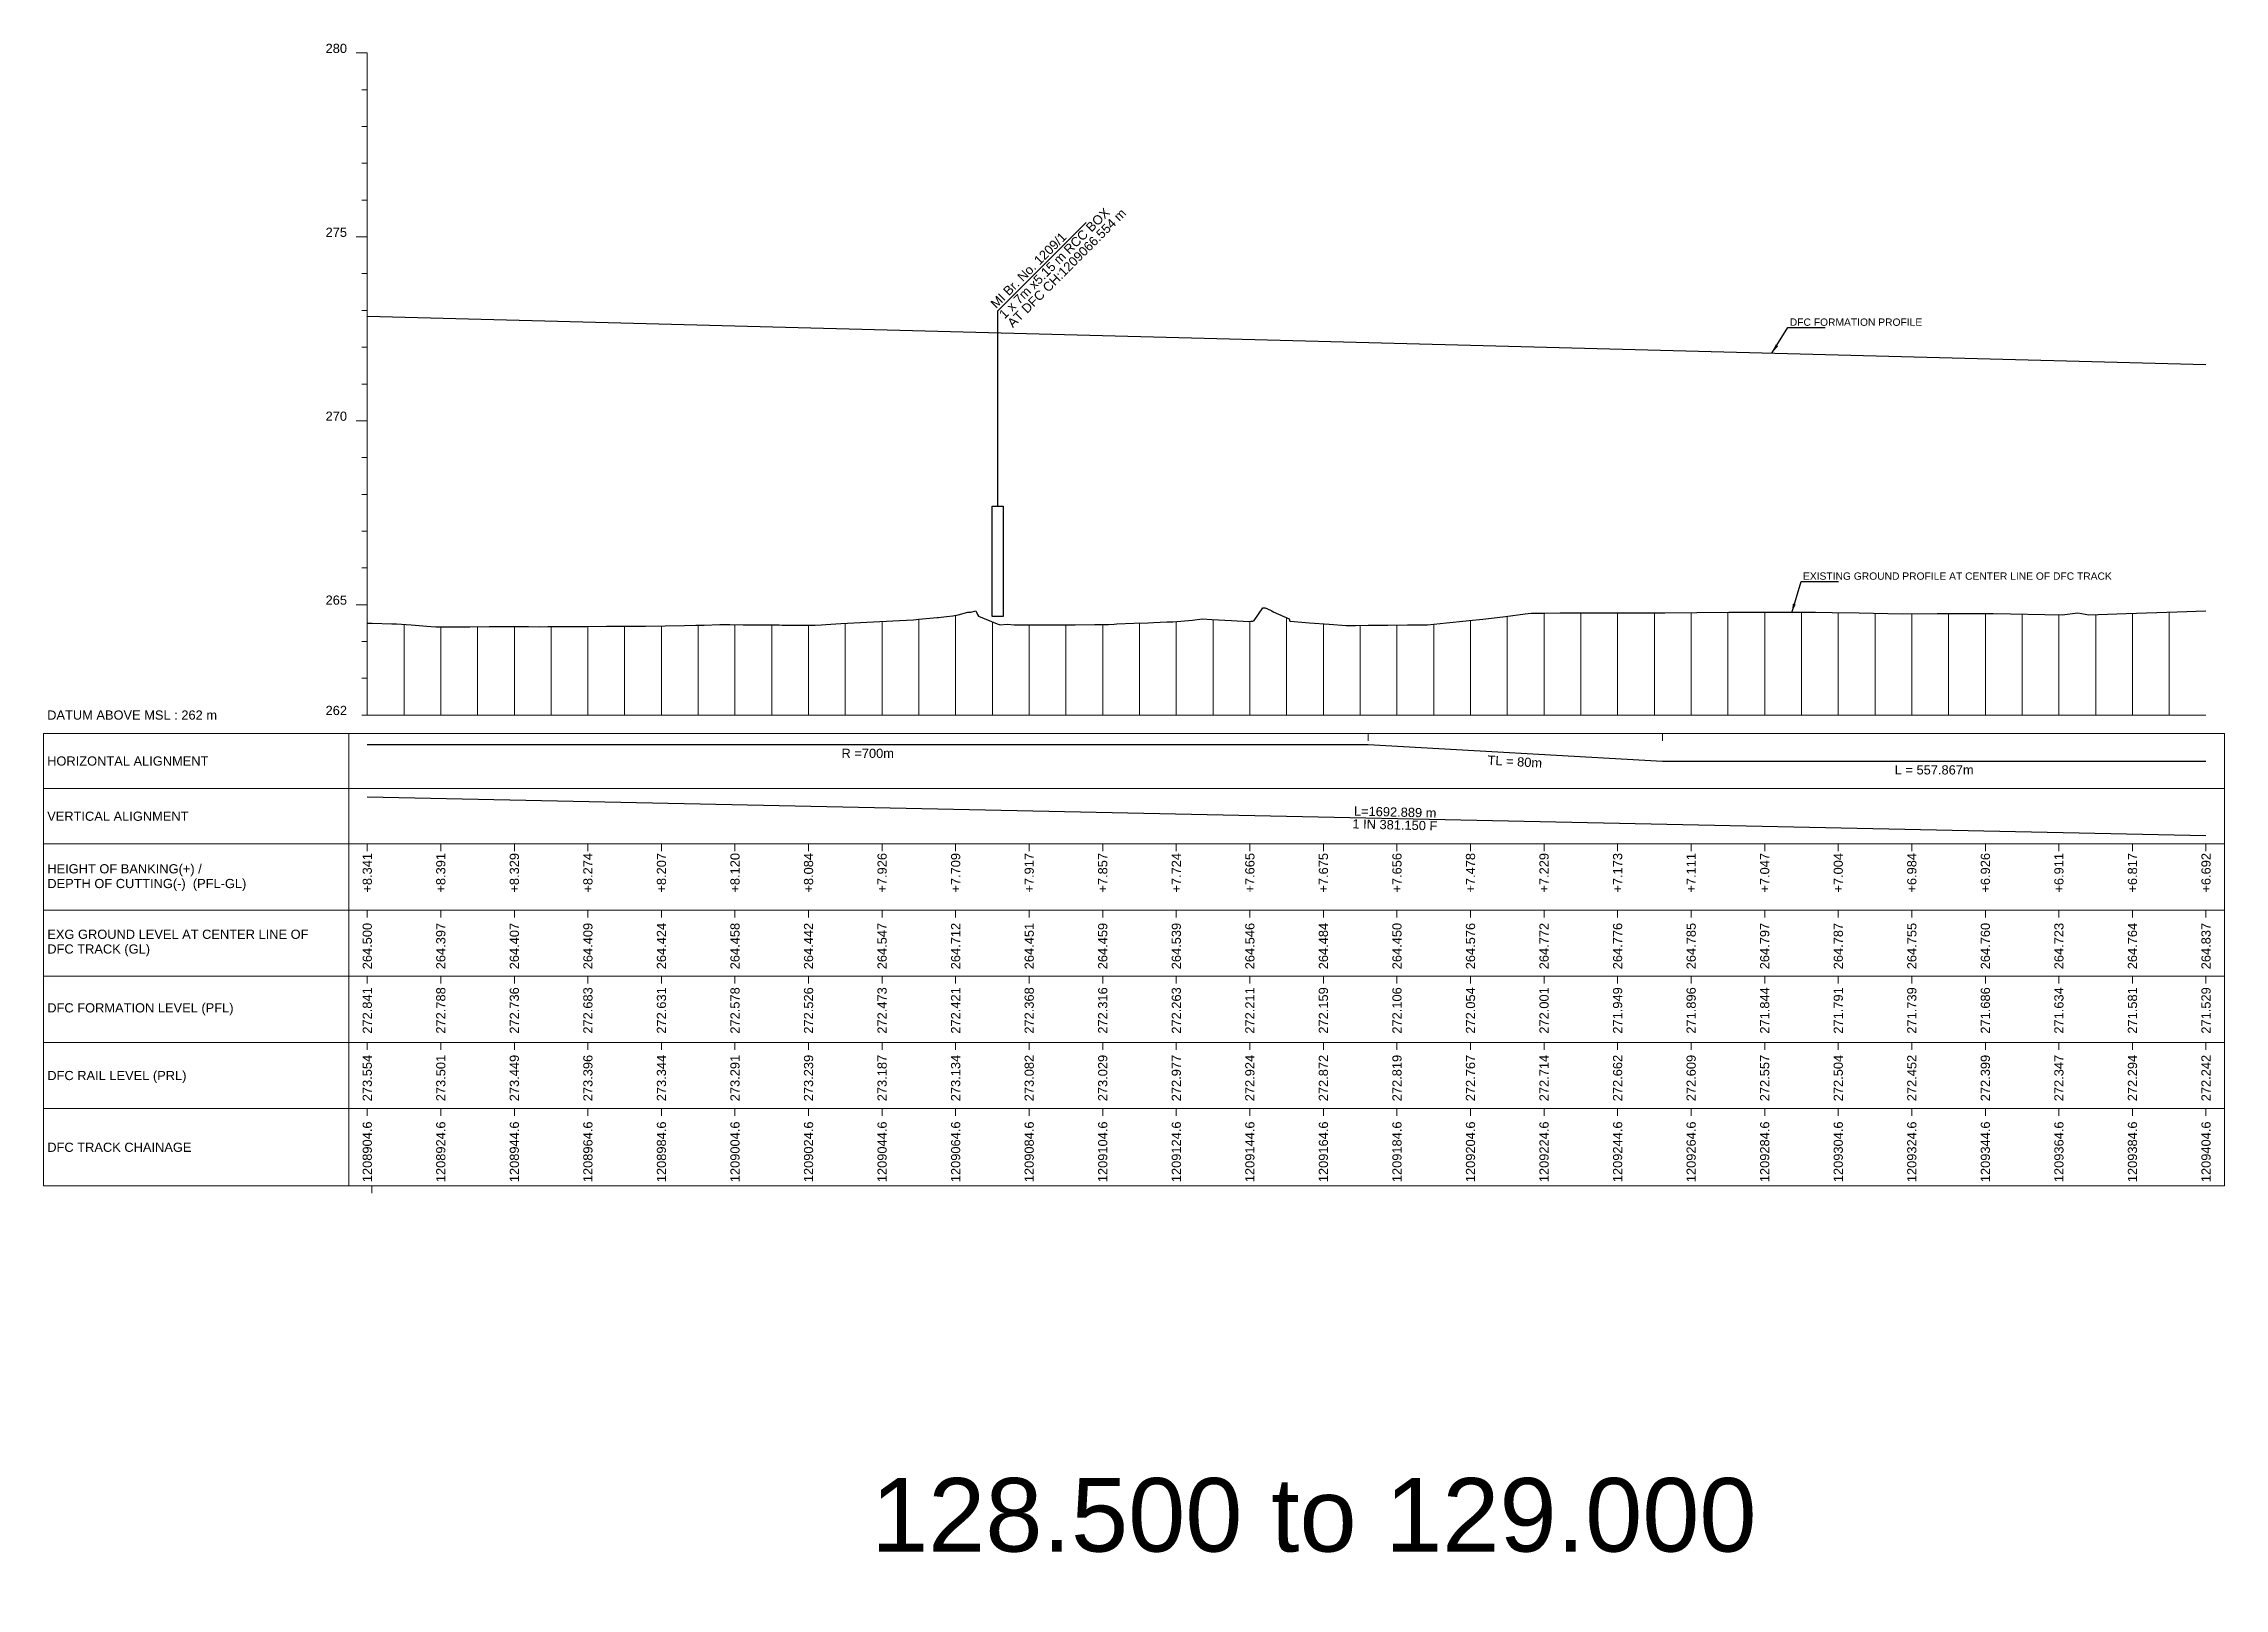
# Model space of a CAD drawing. Header units: metres. Extents: x 33905 to 43505, y -12340 to -11815.
# Drawn here: x 42912 to 43505, y -12237 to -11817 of the extents above; entities that cross this region are included whole.
import ezdxf
from ezdxf.enums import TextEntityAlignment as Align

# ---------------------------------------------------------------- set-up
doc = ezdxf.new("R2010")
doc.units = ezdxf.units.M
doc.header["$MEASUREMENT"] = 0
for name, color, linetype, lineweight in [('LS BRIDGE INDICATION', 10, 'Continuous', 30), ('LS CUT FILL', 10, 'Continuous', 0), ('LS DATUM', 7, 'Continuous', 0), ('LS DATUM X', 7, 'Continuous', 0), ('LS DATUM Y', 7, 'Continuous', 0), ('LS EXG GL', 7, 'Continuous', 0), ('LS EXG. GL', 7, 'Continuous', 0), ('LS FRAME', 7, 'Continuous', 0), ('LS PRO FL', 10, 'Continuous', 0), ('LS PRO. CUT & FILL', 10, 'Continuous', 0), ('LS PRO. DFCC CH', 10, 'Continuous', 0), ('LS PRO. FL', 10, 'Continuous', 0), ('LS PRO. RL', 10, 'Continuous', 0), ('LS PROFILE EXG GL', 7, 'Continuous', 30), ('LS PROFILE PRO FL', 1, 'Continuous', 30), ('LS TICKS', 7, 'Continuous', 0), ('Profile Grid', 7, 'Continuous', 0)]:
    doc.layers.add(name, color=color, linetype=linetype, lineweight=lineweight)
for name, color, linetype in [("LS BRIDGE'S", 7, 'Continuous'), ('LS HORIZONTAL ALIGNMENT', 10, 'Continuous'), ('LS VERTICAL ALIGNMENT', 10, 'Continuous'), ('ref text', 3, 'Continuous')]:
    doc.layers.add(name, color=color, linetype=linetype)
doc.styles.get("Standard").update_dxf_attribs({"font": 'arial.ttf'})
doc.styles.add('Style-Arial', font='arial.ttf')
doc.styles.add('StyleArial', font='arial.ttf')
doc.dimstyles.get("Standard").update_dxf_attribs({"dimtxt": 0.18, "dimasz": 0.18, "dimexe": 0.18, "dimexo": 0.0625, "dimgap": 0.09, "dimtad": 0, "dimtih": 1, "dimtoh": 1, "dimdec": 4, "dimzin": 0, "dimdsep": 46, "dimtxsty": 'Standard', "dimcen": 0.09, "dimadec": 0, "dimazin": 0, "dimtfac": 1, "dimtdec": 4, "dimtofl": 0, "dimtmove": 0, "dimatfit": 3, "dimfxl": 1, "dimtolj": 1, "dimtzin": 0, "dimarcsym": 0})

msp = doc.modelspace()

# ---------------------------------------------------------------- texts
at = {"layer": "LS BRIDGE'S", "color": 10}
for s, p in [('1 x 7m x5.15 m RCC BOX', (43173.31, -11892.46)), ('AT DFC CH:1209066.554 m', (43175.57, -11894.84)), ('MI Br. No. 1209/1', (43171.01, -11889.62))]:
    msp.add_text(s, height=2.5, rotation=45, dxfattribs=at).set_placement(p)
at = {"layer": 'LS CUT FILL', "style": 'Style-Arial'}
for s, p in [('+8.341', (43000, -12037.5)), ('+8.391', (43020, -12037.5)), ('+8.329', (43040, -12037.5)), ('+8.274', (43060, -12037.5)), ('+8.207', (43080, -12037.5)), ('+8.120', (43100, -12037.5)), ('+8.084', (43120, -12037.5)), ('+7.926', (43140, -12037.5)), ('+7.709', (43160, -12037.5)), ('+7.917', (43180, -12037.5)), ('+7.857', (43200, -12037.5)), ('+7.724', (43220, -12037.5)), ('+7.665', (43240, -12037.5)), ('+7.675', (43260, -12037.5)), ('+7.656', (43280, -12037.5)), ('+7.478', (43300, -12037.5)), ('+7.229', (43320, -12037.5)), ('+7.173', (43340, -12037.5)), ('+7.111', (43360, -12037.5)), ('+7.047', (43380, -12037.5)), ('+7.004', (43400, -12037.5)), ('+6.984', (43420, -12037.5)), ('+6.926', (43440, -12037.5)), ('+6.911', (43460, -12037.5)), ('+6.817', (43480, -12037.5)), ('+6.692', (43500, -12037.5))]:
    msp.add_text(s, height=2.5, rotation=90, dxfattribs=at).set_placement(p, align=Align.MIDDLE_RIGHT)
at = {"layer": 'LS DATUM', "color": 7, "style": 'StyleArial'}
msp.add_text('DATUM ABOVE MSL : 262 m', height=2.5, rotation=0.00003, dxfattribs=at).set_placement((42912.97, -12000), align=Align.MIDDLE_LEFT)
at = {"layer": 'LS DATUM Y', "color": 7, "lineweight": 0, "style": 'Style-Arial'}
for s, p in [('280', (42994.5, -11820)), ('280', (42994.5, -11820)), ('275', (42994.5, -11870)), ('270', (42994.5, -11920)), ('265', (42994.5, -11970)), ('262', (42994.5, -12000))]:
    msp.add_text(s, height=2.5, dxfattribs=at).set_placement(p, align=Align.RIGHT)
at = {"layer": 'LS EXG GL', "style": 'Style-Arial'}
for s, p in [('264.500', (43000, -12056.5)), ('264.397', (43020, -12056.5)), ('264.407', (43040, -12056.5)), ('264.409', (43060, -12056.5)), ('264.424', (43080, -12056.5)), ('264.458', (43100, -12056.5)), ('264.442', (43120, -12056.5)), ('264.547', (43140, -12056.5)), ('264.712', (43160, -12056.5)), ('264.451', (43180, -12056.5)), ('264.459', (43200, -12056.5)), ('264.539', (43220, -12056.5)), ('264.546', (43240, -12056.5)), ('264.484', (43260, -12056.5)), ('264.450', (43280, -12056.5)), ('264.576', (43300, -12056.5)), ('264.772', (43320, -12056.5)), ('264.776', (43340, -12056.5)), ('264.785', (43360, -12056.5)), ('264.797', (43380, -12056.5)), ('264.787', (43400, -12056.5)), ('264.755', (43420, -12056.5)), ('264.760', (43440, -12056.5)), ('264.723', (43460, -12056.5)), ('264.764', (43480, -12056.5)), ('264.837', (43500, -12056.5))]:
    msp.add_text(s, height=2.5, rotation=90, dxfattribs=at).set_placement(p, align=Align.MIDDLE_RIGHT)
at = {"layer": 'LS EXG. GL', "color": 7, "style": 'StyleArial'}
for s, p in [('EXG GROUND LEVEL AT CENTER LINE OF ', (42913, -12059.6)), ('DFC TRACK (GL)', (42913, -12063.6))]:
    msp.add_text(s, height=2.5, rotation=0.00003, dxfattribs=at).set_placement(p, align=Align.MIDDLE_LEFT)
at = {"layer": 'LS HORIZONTAL ALIGNMENT', "style": 'StyleArial'}
msp.add_text('HORIZONTAL ALIGNMENT', height=2.5, rotation=0.00003, dxfattribs=at).set_placement((42912.97, -12012.5), align=Align.MIDDLE_LEFT)
at = {"layer": 'LS HORIZONTAL ALIGNMENT', "char_height": 2.5, "attachment_point": 5, "line_spacing_factor": 0.6, "style": 'Style-Arial'}
for s, insert in [('R =700m', (43136.09, -12010.42)), ('L = 557.867m', (43426.09, -12014.92))]:
    msp.add_mtext(s, dxfattribs=dict(at, insert=insert))
at = {"layer": 'LS HORIZONTAL ALIGNMENT', "insert": (43312.06, -12012.66), "char_height": 2.5, "attachment_point": 5, "rotation": 356.78051, "line_spacing_factor": 0.6, "style": 'Style-Arial'}
msp.add_mtext('TL = 80m', dxfattribs=at)
at = {"layer": 'LS PRO FL', "style": 'Style-Arial'}
for s, p in [('272.841', (43000, -12074)), ('272.788', (43020, -12074)), ('272.736', (43040, -12074)), ('272.683', (43060, -12074)), ('272.631', (43080, -12074)), ('272.578', (43100, -12074)), ('272.526', (43120, -12074)), ('272.473', (43140, -12074)), ('272.421', (43160, -12074)), ('272.368', (43180, -12074)), ('272.316', (43200, -12074)), ('272.263', (43220, -12074)), ('272.211', (43240, -12074)), ('272.159', (43260, -12074)), ('272.106', (43280, -12074)), ('272.054', (43300, -12074)), ('272.001', (43320, -12074)), ('271.949', (43340, -12074)), ('271.896', (43360, -12074)), ('271.844', (43380, -12074)), ('271.791', (43400, -12074)), ('271.739', (43420, -12074)), ('271.686', (43440, -12074)), ('271.634', (43460, -12074)), ('271.581', (43480, -12074)), ('271.529', (43500, -12074))]:
    msp.add_text(s, height=2.5, rotation=90, dxfattribs=at).set_placement(p, align=Align.MIDDLE_RIGHT)
at = {"layer": 'LS PRO. CUT & FILL', "color": 10, "style": 'StyleArial'}
for s, p in [('HEIGHT OF BANKING(+) /', (42913, -12041.8)), ('DEPTH OF CUTTING(-)  (PFL-GL)', (42913, -12045.8))]:
    msp.add_text(s, height=2.5, rotation=0.00003, dxfattribs=at).set_placement(p, align=Align.MIDDLE_LEFT)
at = {"layer": 'LS PRO. DFCC CH'}
for s, p in [('1208904.6', (43001.25, -12127)), ('1208924.6', (43021.25, -12127)), ('1208944.6', (43041.25, -12127)), ('1208964.6', (43061.25, -12127)), ('1208984.6', (43081.25, -12127)), ('1209004.6', (43101.25, -12127)), ('1209024.6', (43121.25, -12127)), ('1209044.6', (43141.25, -12127)), ('1209064.6', (43161.25, -12127)), ('1209084.6', (43181.25, -12127)), ('1209104.6', (43201.25, -12127)), ('1209124.6', (43221.25, -12127)), ('1209144.6', (43241.25, -12127)), ('1209164.6', (43261.25, -12127)), ('1209184.6', (43281.25, -12127)), ('1209204.6', (43301.25, -12127)), ('1209224.6', (43321.25, -12127)), ('1209244.6', (43341.25, -12127)), ('1209264.6', (43361.25, -12127)), ('1209284.6', (43381.25, -12127)), ('1209304.6', (43401.25, -12127)), ('1209324.6', (43421.25, -12127)), ('1209344.6', (43441.25, -12127)), ('1209364.6', (43461.25, -12127)), ('1209384.6', (43481.25, -12127)), ('1209404.6', (43501.25, -12127))]:
    msp.add_text(s, height=2.5, rotation=90, dxfattribs=at).set_placement(p)
at = {"layer": 'LS PRO. DFCC CH', "color": 10, "style": 'Style-Arial'}
msp.add_text('DFC TRACK CHAINAGE', height=2.5, rotation=0.00003, dxfattribs=at).set_placement((42913, -12117.5), align=Align.MIDDLE_LEFT)
at = {"layer": 'LS PRO. FL', "color": 10, "style": 'StyleArial'}
msp.add_text('DFC FORMATION LEVEL (PFL) ', height=2.5, rotation=0.00003, dxfattribs=at).set_placement((42913, -12079.6), align=Align.MIDDLE_LEFT)
at = {"layer": 'LS PRO. RL', "color": 10, "style": 'StyleArial'}
msp.add_text('DFC RAIL LEVEL (PRL)', height=2.5, rotation=0.00003, dxfattribs=at).set_placement((42913, -12098), align=Align.MIDDLE_LEFT)
at = {"layer": 'LS PRO. RL'}
for s, p in [('273.554', (43001.25, -12105)), ('273.501', (43021.25, -12105)), ('273.449', (43041.25, -12105)), ('273.396', (43061.25, -12105)), ('273.344', (43081.25, -12105)), ('273.291', (43101.25, -12105)), ('273.239', (43121.25, -12105)), ('273.187', (43141.25, -12105)), ('273.134', (43161.25, -12105)), ('273.082', (43181.25, -12105)), ('273.029', (43201.25, -12105)), ('272.977', (43221.25, -12105)), ('272.924', (43241.25, -12105)), ('272.872', (43261.25, -12105)), ('272.819', (43281.25, -12105)), ('272.767', (43301.25, -12105)), ('272.714', (43321.25, -12105)), ('272.662', (43341.25, -12105)), ('272.609', (43361.25, -12105)), ('272.557', (43381.25, -12105)), ('272.504', (43401.25, -12105)), ('272.452', (43421.25, -12105)), ('272.399', (43441.25, -12105)), ('272.347', (43461.25, -12105)), ('272.294', (43481.25, -12105)), ('272.242', (43501.25, -12105))]:
    msp.add_text(s, height=2.5, rotation=90, dxfattribs=at).set_placement(p)
at = {"layer": 'LS PROFILE EXG GL', "color": 7, "lineweight": 0, "style": 'Style-Arial'}
msp.add_text('EXISTING GROUND PROFILE AT CENTER LINE OF DFC TRACK', height=2, dxfattribs=at).set_placement((43390.41, -11963.22))
at = {"layer": 'LS PROFILE PRO FL', "style": 'Style-Arial'}
msp.add_text(' DFC FORMATION PROFILE', height=2, dxfattribs=at).set_placement((43386.05, -11894.18))
at = {"layer": 'LS VERTICAL ALIGNMENT', "style": 'StyleArial'}
msp.add_text('VERTICAL ALIGNMENT', height=2.5, rotation=0.00003, dxfattribs=at).set_placement((42912.97, -12027.5), align=Align.MIDDLE_LEFT)
at = {"layer": 'LS VERTICAL ALIGNMENT', "color": 1, "lineweight": 0, "insert": (43279.48, -12028.12), "char_height": 2.5, "attachment_point": 5, "rotation": 358.56708, "line_spacing_factor": 0.84, "style": 'Style-Arial'}
msp.add_mtext('L=1692.889 m\\P1 IN 381.150 F', dxfattribs=at)
at = {"layer": 'ref text', "color": 3, "insert": (43137, -12227.71), "char_height": 20, "width": 259.0433, "attachment_point": 7, "bg_fill": 3, "box_fill_scale": 1.5, "bg_fill_color": 256, "bg_fill_transparency": 0}
msp.add_mtext('128.500 to 129.000', dxfattribs=at)

# ---------------------------------------------------------------- linework, layer by layer
at = {"layer": 'LS BRIDGE INDICATION'}
msp.add_lwpolyline([(43169.93, -11943.19), (43172.93, -11943.19), (43172.93, -11973.19), (43169.93, -11973.19)], close=True, dxfattribs=at)
at = {"layer": "LS BRIDGE'S", "color": 10}
msp.add_lwpolyline([(43171.43, -11943.19), (43171.43, -11890.11), (43195.48, -11866.06)], dxfattribs=at)
at = {"layer": 'LS DATUM X', "color": 7, "linetype": 'Continuous', "lineweight": 0}
msp.add_line((43000, -12000), (43500, -12000), dxfattribs=at)
at = {"layer": 'LS DATUM Y', "color": 7, "linetype": 'Continuous', "lineweight": 0}
for p, q in [((42997, -11820), (43000, -11820)), ((42997, -11820), (43000, -11820)), ((43000, -12000), (43000, -11820)), ((42998.5, -11830), (43000, -11830)), ((42998.5, -11840), (43000, -11840)), ((42998.5, -11850), (43000, -11850)), ((42998.5, -11860), (43000, -11860)), ((42997, -11870), (43000, -11870)), ((42998.5, -11880), (43000, -11880)), ((42998.5, -11890), (43000, -11890)), ((42998.5, -11900), (43000, -11900)), ((42998.5, -11910), (43000, -11910)), ((42997, -11920), (43000, -11920)), ((42998.5, -11930), (43000, -11930)), ((42998.5, -11940), (43000, -11940)), ((42998.5, -11950), (43000, -11950)), ((42998.5, -11960), (43000, -11960)), ((42997, -11970), (43000, -11970)), ((42998.5, -11980), (43000, -11980)), ((42998.5, -11990), (43000, -11990)), ((42998.5, -12000), (43000, -12000))]:
    msp.add_line(p, q, dxfattribs=at)
at = {"layer": 'LS FRAME'}
for points in [[(42995, -12005), (42912, -12005), (42912, -12020), (42995, -12020)], [(42995, -12020), (42912, -12020), (42912, -12035), (42995, -12035)], [(42995, -12035), (42912, -12035), (42912, -12053), (42995, -12053)], [(42995, -12053), (42912, -12053), (42912, -12071), (42995, -12071)], [(42995, -12071), (42912, -12071), (42912, -12089), (42995, -12089)], [(42995, -12089), (42912, -12089), (42912, -12107), (42995, -12107)], [(42995, -12107), (42912, -12107), (42912, -12128), (42995, -12128)]]:
    msp.add_lwpolyline(points, dxfattribs=at)
at = {"layer": 'LS FRAME', "color": 7, "linetype": 'Continuous', "lineweight": 0, "flags": 128}
for points in [[(42995, -12020), (43505, -12020), (43505, -12005), (42995, -12005), (42995, -12020)], [(42995, -12035), (43505, -12035), (43505, -12020), (42995, -12020), (42995, -12035)], [(42995, -12053), (43505, -12053), (43505, -12035), (42995, -12035), (42995, -12053)], [(42995, -12071), (43505, -12071), (43505, -12053), (42995, -12053), (42995, -12071)], [(42995, -12089), (43505, -12089), (43505, -12071), (42995, -12071), (42995, -12089)], [(42995, -12107), (43505, -12107), (43505, -12089), (42995, -12089), (42995, -12107)], [(42995, -12128), (43505, -12128), (43505, -12107), (42995, -12107), (42995, -12128)]]:
    msp.add_lwpolyline(points, close=True, dxfattribs=at)
at = {"layer": 'LS HORIZONTAL ALIGNMENT', "flags": 128}
msp.add_lwpolyline([(43000, -12008), (43272.17, -12008), (43272.17, -12008), (43352.17, -12012.5), (43352.17, -12012.5), (43500, -12012.5)], dxfattribs=at)
at = {"layer": 'LS PROFILE EXG GL', "flags": 128}
msp.add_lwpolyline([(43000, -11975), (43001.34, -11975.04), (43006.65, -11975.16), (43007.99, -11975.19), (43011.96, -11975.5), (43017.27, -11975.9), (43018.62, -11976.01), (43019.03, -11976.03), (43022.58, -11976.02), (43027.89, -11975.99), (43033.2, -11975.96), (43038.51, -11975.94), (43041.48, -11975.92), (43043.82, -11975.94), (43046.83, -11975.98), (43049.13, -11975.97), (43054.44, -11975.94), (43059.75, -11975.91), (43065.07, -11975.88), (43068.09, -11975.86), (43070.38, -11975.87), (43072.67, -11975.88), (43075.69, -11975.83), (43081, -11975.74), (43086.31, -11975.65), (43089.33, -11975.6), (43091.62, -11975.54), (43095.85, -11975.42), (43096.93, -11975.42), (43097.27, -11975.42), (43098.64, -11975.42), (43102.24, -11975.44), (43103.31, -11975.45), (43107.55, -11975.48), (43111.99, -11975.51), (43112.86, -11975.52), (43118.17, -11975.57), (43119.77, -11975.58), (43121.82, -11975.6), (43123.48, -11975.46), (43124.68, -11975.36), (43128.79, -11975.14), (43134.1, -11974.85), (43139.41, -11974.57), (43144.72, -11974.28), (43148.58, -11974.08), (43150.03, -11973.95), (43155.02, -11973.48), (43155.34, -11973.45), (43157.49, -11973.25), (43159.22, -11973.07), (43160.65, -11972.71), (43163.36, -11972.04), (43164.16, -11972.01), (43165.47, -11971.68), (43165.96, -11972.66), (43166.19, -11973.11), (43171.27, -11975.17), (43172.09, -11975.49), (43173.98, -11975.26), (43175.93, -11975.51), (43176.58, -11975.51), (43180.82, -11975.48), (43181.89, -11975.48), (43184.83, -11975.47), (43187.2, -11975.46), (43190.84, -11975.44), (43192.52, -11975.43), (43197.83, -11975.42), (43201.57, -11975.41), (43203.14, -11975.25), (43203.8, -11975.18), (43208.45, -11975.05), (43212.35, -11974.93), (43213.76, -11974.87), (43217.42, -11974.7), (43218.77, -11974.7), (43219.07, -11974.7), (43219.09, -11974.7), (43224.38, -11974.16), (43227.08, -11973.88), (43229.69, -11974.02), (43235, -11974.31), (43239.76, -11974.56), (43240.31, -11974.52), (43240.81, -11974.49), (43241.18, -11974.31), (43243.51, -11970.85), (43244.15, -11970.86), (43245.62, -11971.48), (43245.97, -11971.63), (43246.3, -11971.93), (43250.67, -11973.81), (43250.84, -11974.49), (43250.93, -11974.5), (43256.24, -11974.89), (43261.55, -11975.28), (43266.17, -11975.61), (43266.86, -11975.62), (43267.46, -11975.63), (43268.69, -11975.62), (43272.17, -11975.58), (43277.51, -11975.53), (43282.84, -11975.47), (43284.64, -11975.45), (43288.17, -11975.45), (43288.29, -11975.45), (43293.51, -11974.91), (43298.84, -11974.35), (43299.61, -11974.27), (43303.38, -11973.96), (43304.15, -11973.87), (43304.17, -11973.87), (43309.51, -11973.2), (43314.84, -11972.52), (43316.5, -11972.31), (43320.17, -11972.27), (43324.42, -11972.23), (43324.6, -11972.23), (43325.51, -11972.23), (43326.48, -11972.23), (43330.84, -11972.23), (43336.17, -11972.24), (43341.51, -11972.24), (43346.84, -11972.24), (43347.58, -11972.24), (43352.17, -11972.22), (43352.88, -11972.21), (43370.23, -11972.07), (43380.78, -11972.03), (43382.18, -11972.02), (43387.23, -11972.03), (43393.84, -11972.04), (43398.34, -11972.1), (43405.68, -11972.24), (43417.42, -11972.46), (43426.87, -11972.41), (43442.09, -11972.39), (43460.93, -11972.78), (43465.12, -11972.25), (43468.16, -11972.78), (43478.26, -11972.42), (43492.17, -11971.93), (43500, -11971.63)], dxfattribs=at)
at = {"layer": 'LS PROFILE PRO FL'}
msp.add_line((43000, -11891.59), (43500, -11904.71), dxfattribs=at)
at = {"layer": 'LS TICKS', "color": 7, "linetype": 'Continuous', "lineweight": 0, "flags": 128}
for points in [[(43272.17, -12007), (43272.17, -12005)], [(43352.17, -12007), (43352.17, -12005)], [(43000, -12037), (43000, -12035)], [(43020, -12037), (43020, -12035)], [(43040, -12037), (43040, -12035)], [(43060, -12037), (43060, -12035)], [(43080, -12037), (43080, -12035)], [(43100, -12037), (43100, -12035)], [(43120, -12037), (43120, -12035)], [(43140, -12037), (43140, -12035)], [(43160, -12037), (43160, -12035)], [(43180, -12037), (43180, -12035)], [(43200, -12037), (43200, -12035)], [(43220, -12037), (43220, -12035)], [(43240, -12037), (43240, -12035)], [(43260, -12037), (43260, -12035)], [(43280, -12037), (43280, -12035)], [(43300, -12037), (43300, -12035)], [(43320, -12037), (43320, -12035)], [(43340, -12037), (43340, -12035)], [(43360, -12037), (43360, -12035)], [(43380, -12037), (43380, -12035)], [(43400, -12037), (43400, -12035)], [(43420, -12037), (43420, -12035)], [(43440, -12037), (43440, -12035)], [(43460, -12037), (43460, -12035)], [(43480, -12037), (43480, -12035)], [(43500, -12037), (43500, -12035)], [(43000, -12055), (43000, -12053)], [(43020, -12055), (43020, -12053)], [(43040, -12055), (43040, -12053)], [(43060, -12055), (43060, -12053)], [(43080, -12055), (43080, -12053)], [(43100, -12055), (43100, -12053)], [(43120, -12055), (43120, -12053)], [(43140, -12055), (43140, -12053)], [(43160, -12055), (43160, -12053)], [(43180, -12055), (43180, -12053)], [(43200, -12055), (43200, -12053)], [(43220, -12055), (43220, -12053)], [(43240, -12055), (43240, -12053)], [(43260, -12055), (43260, -12053)], [(43280, -12055), (43280, -12053)], [(43300, -12055), (43300, -12053)], [(43320, -12055), (43320, -12053)], [(43340, -12055), (43340, -12053)], [(43360, -12055), (43360, -12053)], [(43380, -12055), (43380, -12053)], [(43400, -12055), (43400, -12053)], [(43420, -12055), (43420, -12053)], [(43440, -12055), (43440, -12053)], [(43460, -12055), (43460, -12053)], [(43480, -12055), (43480, -12053)], [(43500, -12055), (43500, -12053)], [(43000, -12073), (43000, -12071)], [(43020, -12073), (43020, -12071)], [(43040, -12073), (43040, -12071)], [(43060, -12073), (43060, -12071)], [(43080, -12073), (43080, -12071)], [(43100, -12073), (43100, -12071)], [(43120, -12073), (43120, -12071)], [(43140, -12073), (43140, -12071)], [(43160, -12073), (43160, -12071)], [(43180, -12073), (43180, -12071)], [(43200, -12073), (43200, -12071)], [(43220, -12073), (43220, -12071)], [(43240, -12073), (43240, -12071)], [(43260, -12073), (43260, -12071)], [(43280, -12073), (43280, -12071)], [(43300, -12073), (43300, -12071)], [(43320, -12073), (43320, -12071)], [(43340, -12073), (43340, -12071)], [(43360, -12073), (43360, -12071)], [(43380, -12073), (43380, -12071)], [(43400, -12073), (43400, -12071)], [(43420, -12073), (43420, -12071)], [(43440, -12073), (43440, -12071)], [(43460, -12073), (43460, -12071)], [(43480, -12073), (43480, -12071)], [(43500, -12073), (43500, -12071)], [(43000, -12091), (43000, -12089)], [(43020, -12091), (43020, -12089)], [(43040, -12091), (43040, -12089)], [(43060, -12091), (43060, -12089)], [(43080, -12091), (43080, -12089)], [(43100, -12091), (43100, -12089)], [(43120, -12091), (43120, -12089)], [(43140, -12091), (43140, -12089)], [(43160, -12091), (43160, -12089)], [(43180, -12091), (43180, -12089)], [(43200, -12091), (43200, -12089)], [(43220, -12091), (43220, -12089)], [(43240, -12091), (43240, -12089)], [(43260, -12091), (43260, -12089)], [(43280, -12091), (43280, -12089)], [(43300, -12091), (43300, -12089)], [(43320, -12091), (43320, -12089)], [(43340, -12091), (43340, -12089)], [(43360, -12091), (43360, -12089)], [(43380, -12091), (43380, -12089)], [(43400, -12091), (43400, -12089)], [(43420, -12091), (43420, -12089)], [(43440, -12091), (43440, -12089)], [(43460, -12091), (43460, -12089)], [(43480, -12091), (43480, -12089)], [(43500, -12091), (43500, -12089)], [(43000, -12109), (43000, -12107)], [(43020, -12109), (43020, -12107)], [(43040, -12109), (43040, -12107)], [(43060, -12109), (43060, -12107)], [(43080, -12109), (43080, -12107)], [(43100, -12109), (43100, -12107)], [(43120, -12109), (43120, -12107)], [(43140, -12109), (43140, -12107)], [(43160, -12109), (43160, -12107)], [(43180, -12109), (43180, -12107)], [(43200, -12109), (43200, -12107)], [(43220, -12109), (43220, -12107)], [(43240, -12109), (43240, -12107)], [(43260, -12109), (43260, -12107)], [(43280, -12109), (43280, -12107)], [(43300, -12109), (43300, -12107)], [(43320, -12109), (43320, -12107)], [(43340, -12109), (43340, -12107)], [(43360, -12109), (43360, -12107)], [(43380, -12109), (43380, -12107)], [(43400, -12109), (43400, -12107)], [(43420, -12109), (43420, -12107)], [(43440, -12109), (43440, -12107)], [(43460, -12109), (43460, -12107)], [(43480, -12109), (43480, -12107)], [(43500, -12109), (43500, -12107)], [(43001.25, -12130), (43001.25, -12128)]]:
    msp.add_lwpolyline(points, dxfattribs=at)
at = {"layer": 'LS VERTICAL ALIGNMENT', "flags": 128}
msp.add_lwpolyline([(43000, -12022.25), (43500, -12032.75)], dxfattribs=at)
at = {"layer": 'Profile Grid'}
for p, q in [((43320, -12000), (43320, -11972.28)), ((43330, -12000), (43330, -11972.23)), ((43340, -12000), (43340, -11972.24)), ((43350, -12000), (43350, -11972.23)), ((43360, -12000), (43360, -11972.15)), ((43370, -12000), (43370, -11972.07)), ((43380, -12000), (43380, -11972.03)), ((43390, -12000), (43390, -11972.03)), ((43400, -12000), (43400, -11972.13)), ((43410, -12000), (43410, -11972.32)), ((43420, -12000), (43420, -11972.45)), ((43430, -12000), (43430, -11972.41)), ((43440, -12000), (43440, -11972.4)), ((43450, -12000), (43450, -11972.56)), ((43480, -12000), (43480, -11972.36)), ((43490, -12000), (43490, -11972.01)), ((43010, -12000), (43010, -11975.34)), ((43020, -12000), (43020, -11976.03)), ((43030, -12000), (43030, -11975.98)), ((43040, -12000), (43040, -11975.93)), ((43050, -12000), (43050, -11975.96)), ((43060, -12000), (43060, -11975.91)), ((43070, -12000), (43070, -11975.87)), ((43080, -12000), (43080, -11975.76)), ((43090, -12000), (43090, -11975.58)), ((43100, -12000), (43100, -11975.42)), ((43110, -12000), (43110, -11975.5)), ((43120, -12000), (43120, -11975.58)), ((43130, -12000), (43130, -11975.07)), ((43140, -12000), (43140, -11974.53)), ((43150, -12000), (43150, -11973.95)), ((43160, -12000), (43160, -11972.88)), ((43170, -12000), (43170, -11974.65)), ((43180, -12000), (43180, -11975.49)), ((43190, -12000), (43190, -11975.44)), ((43200, -12000), (43200, -11975.41)), ((43210, -12000), (43210, -11975)), ((43220, -12000), (43220, -11974.61)), ((43230, -12000), (43230, -11974.04)), ((43240, -12000), (43240, -11974.54)), ((43250, -12000), (43250, -11973.52)), ((43260, -12000), (43260, -11975.16)), ((43270, -12000), (43270, -11975.61)), ((43280, -12000), (43280, -11975.5)), ((43290, -12000), (43290, -11975.27)), ((43300, -12000), (43300, -11974.24)), ((43310, -12000), (43310, -11973.13)), ((43460, -12000), (43460, -11972.77)), ((43470, -12000), (43470, -11972.72))]:
    msp.add_line(p, q, dxfattribs=at)

msp.set_redraw_order([(e.dxf.handle, doc.entitydb.next_handle()) for e in msp.query("TEXT MTEXT ATTDEF DIMENSION ARC_DIMENSION")])  # texts and dimensions are drawn at this point

# ---------------------------------------------------------------- leaders
at = {"layer": 'LS PROFILE EXG GL', "color": 7, "lineweight": -3}
msp.add_leader([(43387.34, -11972.2), (43389.9, -11963.68), (43400.04, -11963.68)], dimstyle='Standard', override={"dimasz": 2.5, "dimexe": 0.25, "dimexo": 0.25, "dimgap": 0.25, "dimtad": 0, "dimtih": 0, "dimtoh": 0, "dimzin": 11, "dimadec": 4, "dimazin": 3, "dimatfit": 1, "dimfrac": 2, "dimtolj": 0, "dimtzin": 11}, dxfattribs=at)
at = {"layer": 'LS PROFILE PRO FL', "lineweight": -3}
msp.add_leader([(43381.98, -11901.62), (43386.33, -11894.64), (43396.46, -11894.64)], dimstyle='Standard', override={"dimasz": 2.5, "dimexe": 0.25, "dimexo": 0.25, "dimgap": 0.25, "dimtad": 0, "dimtih": 0, "dimtoh": 0, "dimzin": 11, "dimadec": 4, "dimazin": 3, "dimatfit": 1, "dimfrac": 2, "dimtolj": 0, "dimtzin": 11}, dxfattribs=at)

doc.saveas('drawing.dxf')
